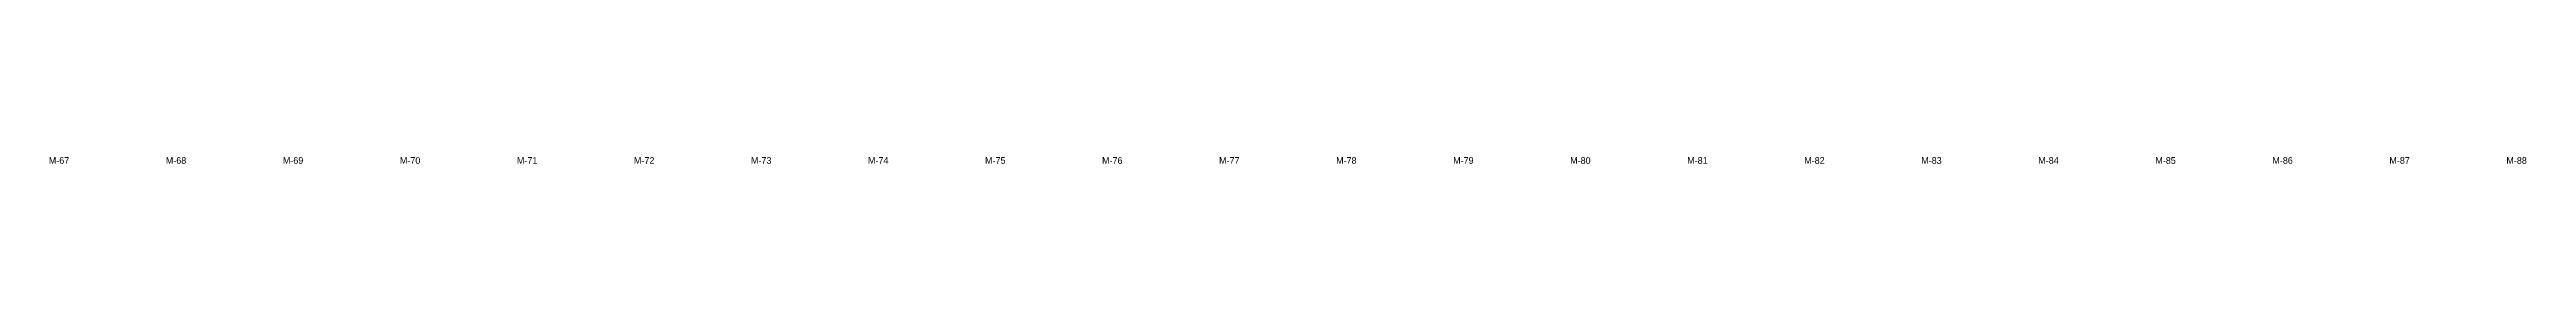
# Model space of a CAD drawing. Header units: metres. Extents: x 261.3 to 349, y -132.1 to -56.9.
# Drawn here: x 272.68 to 294.82, y -80.34 to -80.28 of the extents above; entities that cross this region are included whole.
import ezdxf
from ezdxf.enums import TextEntityAlignment as Align

# ---------------------------------------------------------------- set-up
doc = ezdxf.new("R2010")
doc.units = ezdxf.units.M
doc.layers.add('PLAN-CORTE-TEXTOS', color=5, linetype='Continuous')

msp = doc.modelspace()

# ---------------------------------------------------------------- texts
at = {"layer": 'PLAN-CORTE-TEXTOS'}
for s, p in [('M-67', (272.769, -80.313)), ('M-68', (273.815, -80.313)), ('M-69', (274.861, -80.313)), ('M-70', (275.907, -80.313)), ('M-71', (276.953, -80.313)), ('M-72', (277.999, -80.313)), ('M-73', (279.045, -80.313)), ('M-74', (280.091, -80.313)), ('M-75', (281.137, -80.313)), ('M-76', (282.183, -80.313)), ('M-77', (283.229, -80.313)), ('M-78', (284.275, -80.313)), ('M-79', (285.321, -80.313)), ('M-80', (286.367, -80.313)), ('M-81', (287.413, -80.313)), ('M-82', (288.459, -80.313)), ('M-83', (289.505, -80.313)), ('M-84', (290.551, -80.313)), ('M-85', (291.597, -80.313)), ('M-86', (292.643, -80.313)), ('M-87', (293.689, -80.313)), ('M-88', (294.735, -80.313))]:
    msp.add_text(s, height=0.06, dxfattribs=at).set_placement(p, align=Align.MIDDLE_CENTER)

doc.saveas('drawing.dxf')
